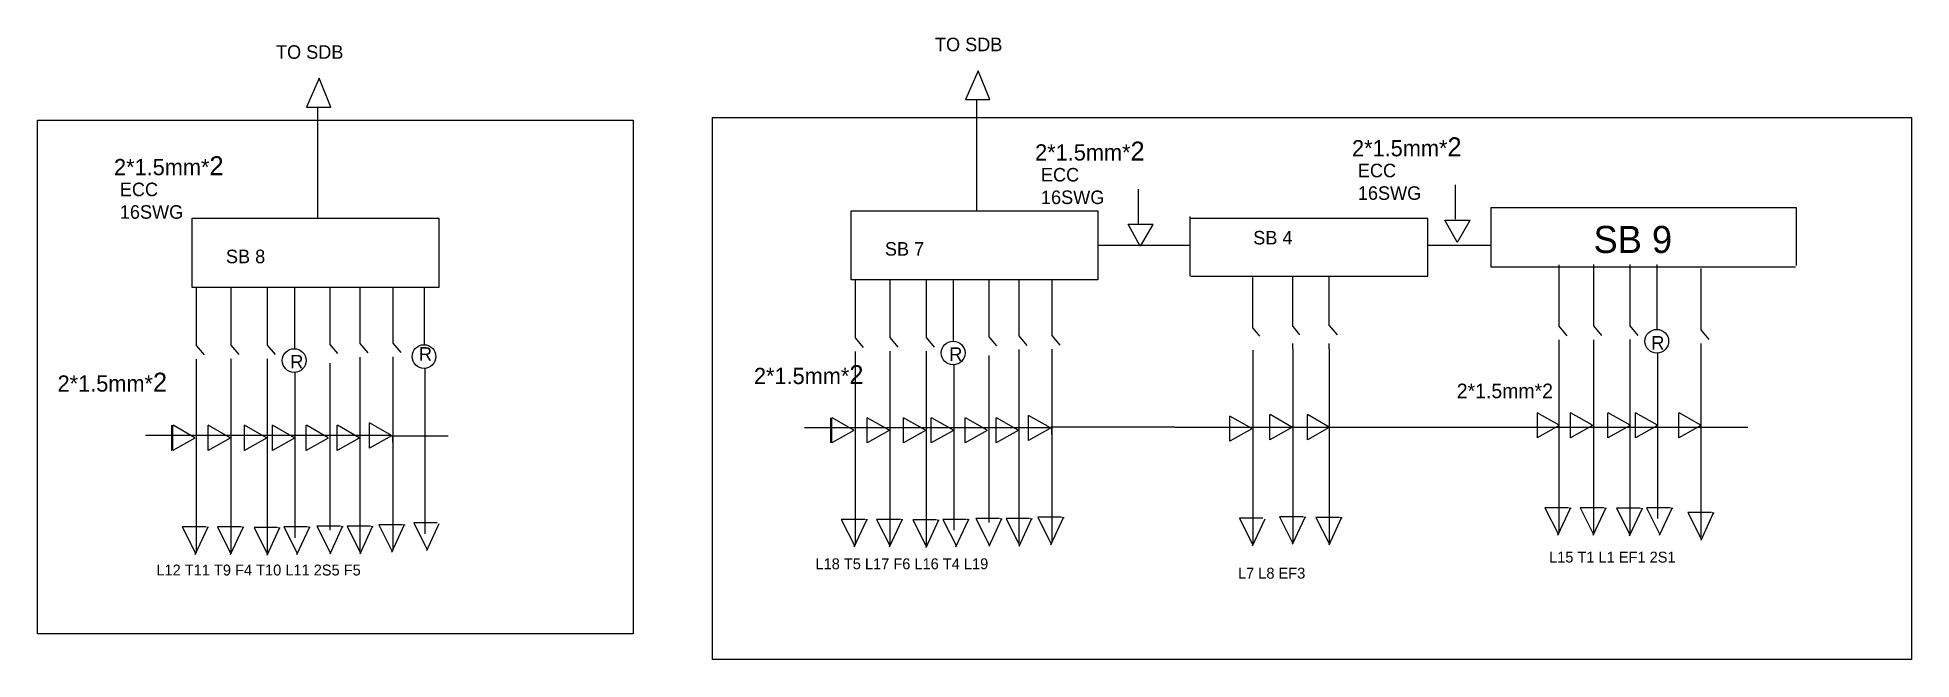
# Model space of a CAD drawing. Header units: feet. Extents: x 2705 to 3746, y 888 to 987.
# Drawn here: x 3067.9 to 3325.6, y 892.7 to 978.3 of the extents above; entities that cross this region are included whole.
import ezdxf

# ---------------------------------------------------------------- set-up
doc = ezdxf.new("R2010")
doc.units = ezdxf.units.FT
doc.header["$MEASUREMENT"] = 0

msp = doc.modelspace()

# ---------------------------------------------------------------- texts
at = {"attachment_point": 1}
for s, insert, char_height, width in [('TO SDB', (3100.74, 977.22), 1.862, 13.5631), ('TO SDB', (3191.34, 978.26), 1.862, 13.5631), ('{\\H3x;2*1.5mm*\\H1.167x;2}', (3205.11, 963.97), 0.7448, 17.9596), ('{\\H3x;2*1.5mm*\\H1.167x;2}', (3248.68, 964.55), 0.7448, 17.9596), ('{\\H3x;2*1.5mm*\\H1.167x;2}', (3078.47, 961.95), 0.7448, 17.9596), ('ECC \\P16SWG', (3205.91, 960.34), 1.862, 3.9945), ('ECC \\P16SWG', (3249.48, 960.92), 1.862, 3.9945), ('ECC \\P16SWG', (3079.27, 958.32), 1.862, 3.9945), ('SB 4', (3235.1, 951.68), 1.862, 14.7086), ('SB 9', (3281.89, 952.37), 3.724, 16.3709), ('SB 8', (3093.86, 949.1), 1.862, 16.4451), ('SB 7', (3184.46, 950.14), 1.862, 16.4451), ('R', (3120.4, 935.69), 1.86, 1.3949), ('R', (3193.31, 935.66), 1.86, 1.3949), ('R', (3289.83, 937.22), 1.86, 1.3949), ('R', (3102.71, 934.62), 1.86, 1.3949), ('{\\H3x;2*1.5mm*\\H1.167x;2}', (3166.45, 933.22), 0.7448, 17.9596), ('{\\H3x;2*1.5mm*\\H1.167x;2}', (3070.71, 932.18), 0.7448, 17.9596), ('2*1.5mm*2', (3263.08, 930.67), 2, 17.9596), ('L15 T1 L1 EF1 2S1', (3275.77, 907.56), 1.5, 26.7129), ('  L12 T11 T9 F4 T10 L11 2S5 F5', (3083.18, 905.78), 1.5, 50.5393), ('   L18 T5 L17 F6 L16 T4 L19', (3173.24, 906.64), 1.5, 50.5393), ('L7 L8 EF3', (3233, 905.35), 1.5, 27.2466)]:
    msp.add_mtext(s, dxfattribs=dict(at, insert=insert, char_height=char_height, width=width))

# ---------------------------------------------------------------- linework, layer by layer
for p, q in [((3106.68, 972.68), (3104.93, 968.7)), ((3108.29, 968.7), (3106.68, 972.68)), ((3197.28, 973.72), (3195.53, 969.74)), ((3198.89, 969.74), (3197.28, 973.72)), ((3195.53, 969.74), (3198.89, 969.74)), ((3197.11, 954.46), (3197.11, 969.79)), ((3104.93, 968.7), (3108.29, 968.7)), ((3106.5, 953.42), (3106.5, 968.74)), ((3219.32, 952.72), (3219.32, 957.44)), ((3262.9, 953.3), (3262.9, 958.02)), ((3259.11, 953.37), (3226.4, 953.37)), ((3226.43, 946.52), (3226.43, 953.68)), ((3259.11, 945.46), (3259.11, 953.37)), ((3267.76, 954.92), (3309.76, 954.92)), ((3267.76, 954.92), (3267.76, 946.7)), ((3309.76, 954.92), (3309.76, 946.94)), ((3219.57, 949.57), (3217.88, 952.59)), ((3217.88, 952.59), (3221.34, 952.59)), ((3219.62, 949.57), (3221.34, 952.57)), ((3263.15, 950.15), (3261.45, 953.17)), ((3261.45, 953.17), (3264.91, 953.17)), ((3263.19, 950.15), (3264.91, 953.15)), ((3213.67, 949.7), (3226.41, 949.7)), ((3226.41, 949.7), (3226.43, 949.7)), ((3259.11, 949.7), (3267.76, 949.7)), ((3226.43, 945.45), (3226.43, 946.94)), ((3309.64, 946.7), (3267.76, 946.7)), ((3277.12, 947.02), (3277.12, 938.58)), ((3281.87, 947.06), (3281.87, 938.62)), ((3286.88, 947.07), (3286.88, 938.62)), ((3290.65, 938.19), (3290.65, 947.06)), ((3296.64, 946.52), (3296.64, 938.07)), ((3089.78, 943.89), (3089.78, 935.93)), ((3094.53, 943.89), (3094.53, 935.97)), ((3099.53, 943.89), (3099.53, 935.98)), ((3103.31, 935.54), (3103.31, 943.89)), ((3108.14, 943.89), (3108.14, 936.06)), ((3112.28, 943.89), (3112.28, 936.2)), ((3116.8, 943.89), (3116.8, 936.25)), ((3121.16, 936.1), (3121.16, 943.89)), ((3180.38, 944.94), (3180.38, 936.97)), ((3185.13, 944.94), (3185.13, 937.01)), ((3190.14, 944.94), (3190.14, 937.02)), ((3193.91, 936.59), (3193.91, 944.94)), ((3198.75, 944.94), (3198.75, 937.1)), ((3202.88, 944.94), (3202.88, 937.24)), ((3207.4, 944.94), (3207.4, 937.29)), ((3226.5, 945.46), (3259.11, 945.46)), ((3235.03, 938.31), (3235.03, 945.25)), ((3240.54, 938.52), (3240.54, 945.46)), ((3245.55, 938.68), (3245.55, 945.46)), ((3235.03, 938.31), (3235.97, 937.19)), ((3240.54, 938.52), (3241.48, 937.39)), ((3245.54, 938.69), (3246.64, 937.38)), ((3277.12, 938.58), (3278.21, 937.26)), ((3281.87, 938.62), (3282.96, 937.31)), ((3286.88, 938.62), (3287.97, 937.31)), ((3296.64, 938.07), (3297.73, 936.76)), ((3089.78, 935.93), (3090.87, 934.62)), ((3094.53, 935.97), (3095.62, 934.66)), ((3099.53, 935.98), (3100.63, 934.66)), ((3108.14, 936.06), (3109.19, 934.81)), ((3112.28, 936.2), (3113.37, 934.89)), ((3116.8, 936.25), (3117.89, 934.94)), ((3180.38, 936.97), (3181.47, 935.66)), ((3185.13, 937.01), (3186.22, 935.7)), ((3190.14, 937.02), (3191.23, 935.71)), ((3198.75, 937.1), (3199.79, 935.86)), ((3202.88, 937.24), (3203.97, 935.93)), ((3202.88, 935.35), (3202.88, 908.77)), ((3207.4, 937.29), (3208.49, 935.98)), ((3207.4, 935.4), (3207.4, 908.82)), ((3240.54, 935.5), (3240.54, 936.21)), ((3240.54, 935.48), (3240.54, 908.9)), ((3245.54, 935.48), (3245.54, 908.91)), ((3245.55, 935.46), (3245.55, 936.21)), ((3277.12, 936.68), (3277.12, 910.1)), ((3281.87, 936.72), (3281.87, 910.15)), ((3286.88, 936.73), (3286.88, 910.15)), ((3296.64, 936.18), (3296.64, 909.6)), ((3089.78, 934.04), (3089.78, 907.46)), ((3094.53, 934.08), (3094.53, 907.5)), ((3099.53, 934.08), (3099.53, 907.5)), ((3108.14, 933.51), (3108.14, 910.53)), ((3112.28, 934.31), (3112.28, 907.73)), ((3116.8, 934.36), (3116.8, 907.78)), ((3121.23, 922.68), (3121.23, 932.78)), ((3180.38, 935.08), (3180.38, 908.5)), ((3185.13, 935.12), (3185.13, 908.54)), ((3190.14, 935.12), (3190.14, 908.55)), ((3193.98, 923.17), (3193.98, 933.27)), ((3198.75, 934.55), (3198.75, 911.57)), ((3235.03, 935.28), (3235.03, 908.7)), ((3290.72, 924.78), (3290.72, 934.87)), ((3103.38, 922.13), (3103.38, 932.23)), ((3113.59, 921.79), (3113.59, 925.26)), ((3116.61, 923.54), (3113.61, 925.26)), ((3177.03, 922.53), (3177.03, 925.99)), ((3177.17, 922.52), (3177.17, 925.98)), ((3180.19, 924.26), (3177.19, 925.98)), ((3182, 922.52), (3182, 925.98)), ((3185.03, 924.26), (3182.03, 925.98)), ((3187, 922.52), (3187, 925.98)), ((3190.02, 924.26), (3187.02, 925.98)), ((3190.84, 922.52), (3190.84, 925.98)), ((3193.87, 924.26), (3190.87, 925.98)), ((3195.51, 922.52), (3195.51, 925.98)), ((3198.54, 924.26), (3195.54, 925.98)), ((3199.77, 922.52), (3199.77, 925.98)), ((3202.79, 924.26), (3199.79, 925.98)), ((3204.19, 922.84), (3204.19, 926.3)), ((3207.21, 924.58), (3204.21, 926.3)), ((3231.87, 922.76), (3231.87, 926.22)), ((3234.9, 924.5), (3231.9, 926.22)), ((3237.38, 922.96), (3237.38, 926.42)), ((3240.41, 924.7), (3237.41, 926.42)), ((3242.54, 922.96), (3242.54, 926.42)), ((3245.56, 924.7), (3242.56, 926.42)), ((3274.15, 926.67), (3274.13, 923.21)), ((3277.15, 924.95), (3274.15, 926.67)), ((3278.71, 923.21), (3278.71, 926.67)), ((3281.74, 924.95), (3278.74, 926.67)), ((3283.87, 923.21), (3283.87, 926.67)), ((3286.9, 924.95), (3283.9, 926.67)), ((3287.64, 923.21), (3287.64, 926.67)), ((3290.66, 924.95), (3287.66, 926.67)), ((3293.62, 923.21), (3293.62, 926.67)), ((3296.64, 924.95), (3293.64, 926.67)), ((3116.61, 923.54), (3082.79, 923.54)), ((3086.43, 921.49), (3086.43, 924.95)), ((3086.57, 921.48), (3086.57, 924.94)), ((3089.59, 923.17), (3086.57, 921.48)), ((3089.59, 923.22), (3086.59, 924.94)), ((3091.4, 921.48), (3091.4, 924.94)), ((3094.42, 923.17), (3091.4, 921.48)), ((3094.42, 923.22), (3091.42, 924.94)), ((3096.39, 921.48), (3096.39, 924.94)), ((3099.42, 923.17), (3096.39, 921.48)), ((3099.42, 923.22), (3096.42, 924.94)), ((3100.24, 921.48), (3100.24, 924.94)), ((3103.27, 923.17), (3100.24, 921.48)), ((3103.27, 923.22), (3100.27, 924.94)), ((3104.91, 921.48), (3104.91, 924.94)), ((3107.93, 923.17), (3104.91, 921.48)), ((3107.93, 923.22), (3104.93, 924.94)), ((3109.17, 921.48), (3109.17, 924.94)), ((3112.19, 923.17), (3109.17, 921.48)), ((3112.19, 923.22), (3109.19, 924.94)), ((3116.61, 923.49), (3113.59, 921.79)), ((3116.61, 923.49), (3124.41, 923.49)), ((3116.81, 922.63), (3116.81, 923.53)), ((3121.23, 910.01), (3121.23, 922.75)), ((3207.21, 924.58), (3173.39, 924.58)), ((3180.19, 924.21), (3177.17, 922.52)), ((3185.03, 924.21), (3182, 922.52)), ((3190.02, 924.21), (3187, 922.52)), ((3193.87, 924.21), (3190.84, 922.52)), ((3193.98, 910.5), (3193.98, 923.24)), ((3198.54, 924.21), (3195.51, 922.52)), ((3202.79, 924.21), (3199.77, 922.52)), ((3207.21, 924.53), (3204.19, 922.84)), ((3224.34, 924.7), (3207.29, 924.7)), ((3207.41, 923.67), (3207.41, 924.57)), ((3224.34, 924.7), (3259.51, 924.7)), ((3234.9, 924.45), (3231.87, 922.76)), ((3240.41, 924.66), (3237.38, 922.96)), ((3245.56, 924.66), (3242.54, 922.96)), ((3259.51, 924.7), (3259.51, 924.7)), ((3259.51, 924.7), (3303.08, 924.7)), ((3277.15, 924.91), (3274.13, 923.21)), ((3281.74, 924.91), (3278.71, 923.21)), ((3286.9, 924.91), (3283.87, 923.21)), ((3290.66, 924.91), (3287.64, 923.21)), ((3290.72, 912.11), (3290.72, 924.84)), ((3296.64, 924.91), (3293.62, 923.21)), ((3103.38, 909.46), (3103.38, 922.2)), ((3200.22, 912.12), (3196.98, 912.12)), ((3196.98, 912.12), (3198.83, 908.42)), ((3200.31, 912.13), (3200.59, 912.08)), ((3204.35, 912.12), (3201.11, 912.12)), ((3201.11, 912.12), (3202.96, 908.42)), ((3204.44, 912.13), (3204.73, 912.08)), ((3208.71, 912.31), (3205.47, 912.31)), ((3205.47, 912.31), (3207.32, 908.61)), ((3207.27, 908.52), (3208.99, 912.25)), ((3208.8, 912.32), (3209.09, 912.28)), ((3236.44, 912.16), (3233.2, 912.16)), ((3233.2, 912.16), (3235.05, 908.45)), ((3241.95, 912.36), (3238.71, 912.36)), ((3238.71, 912.36), (3240.56, 908.66)), ((3240.51, 908.57), (3242.23, 912.29)), ((3242.04, 912.37), (3242.33, 912.32)), ((3246.97, 912.28), (3243.72, 912.28)), ((3243.72, 912.28), (3245.58, 908.57)), ((3245.52, 908.48), (3247.24, 912.21)), ((3247.06, 912.28), (3247.34, 912.24)), ((3278.44, 913.6), (3275.19, 913.6)), ((3275.19, 913.6), (3277.05, 909.9)), ((3276.99, 909.81), (3278.71, 913.53)), ((3278.53, 913.61), (3278.81, 913.56)), ((3283.29, 913.6), (3280.04, 913.6)), ((3280.04, 913.6), (3281.9, 909.9)), ((3281.84, 909.81), (3283.56, 913.53)), ((3283.38, 913.61), (3283.66, 913.56)), ((3288.3, 913.52), (3285.06, 913.52)), ((3285.06, 913.52), (3286.91, 909.82)), ((3286.85, 909.73), (3288.57, 913.45)), ((3288.39, 913.53), (3288.68, 913.48)), ((3292.41, 913.6), (3289.17, 913.6)), ((3289.17, 913.6), (3291.02, 909.9)), ((3290.96, 909.81), (3292.68, 913.53)), ((3292.5, 913.61), (3292.79, 913.56)), ((3298.11, 912.95), (3294.87, 912.95)), ((3294.87, 912.95), (3296.72, 909.25)), ((3296.66, 909.16), (3298.38, 912.88)), ((3298.2, 912.96), (3298.49, 912.92)), ((3091.09, 910.96), (3087.85, 910.96)), ((3087.85, 910.96), (3089.71, 907.25)), ((3089.65, 907.16), (3091.37, 910.89)), ((3091.19, 910.96), (3091.47, 910.92)), ((3095.94, 910.96), (3092.7, 910.96)), ((3092.7, 910.96), (3094.55, 907.25)), ((3094.5, 907.16), (3096.22, 910.89)), ((3096.03, 910.96), (3096.32, 910.92)), ((3100.96, 910.87), (3097.72, 910.87)), ((3097.72, 910.87), (3099.57, 907.17)), ((3099.51, 907.08), (3101.23, 910.81)), ((3101.05, 910.88), (3101.33, 910.84)), ((3105.07, 910.96), (3101.82, 910.96)), ((3101.82, 910.96), (3103.68, 907.25)), ((3103.62, 907.16), (3105.34, 910.89)), ((3105.16, 910.96), (3105.44, 910.92)), ((3109.62, 911.08), (3106.37, 911.08)), ((3106.37, 911.08), (3108.23, 907.37)), ((3108.17, 907.28), (3109.89, 911.01)), ((3109.71, 911.08), (3109.99, 911.04)), ((3113.75, 911.08), (3110.51, 911.08)), ((3110.51, 911.08), (3112.36, 907.37)), ((3112.3, 907.28), (3114.02, 911.01)), ((3113.84, 911.08), (3114.12, 911.04)), ((3118.11, 911.27), (3114.87, 911.27)), ((3114.87, 911.27), (3116.72, 907.57)), ((3116.66, 907.48), (3118.38, 911.21)), ((3118.2, 911.28), (3118.49, 911.24)), ((3122.92, 911.51), (3119.68, 911.51)), ((3119.68, 911.51), (3121.53, 907.8)), ((3121.47, 907.72), (3123.19, 911.44)), ((3181.7, 912), (3178.45, 912)), ((3178.45, 912), (3180.31, 908.3)), ((3180.25, 908.21), (3181.97, 911.93)), ((3181.79, 912.01), (3182.07, 911.96)), ((3186.55, 912), (3183.3, 912)), ((3183.3, 912), (3185.16, 908.3)), ((3185.1, 908.21), (3186.82, 911.93)), ((3186.64, 912.01), (3186.92, 911.96)), ((3191.56, 911.92), (3188.32, 911.92)), ((3188.32, 911.92), (3190.17, 908.21)), ((3190.11, 908.12), (3191.83, 911.85)), ((3191.65, 911.92), (3191.94, 911.88)), ((3195.67, 912), (3192.43, 912)), ((3192.43, 912), (3194.28, 908.3)), ((3194.22, 908.21), (3195.94, 911.93)), ((3195.76, 912.01), (3196.05, 911.96)), ((3198.77, 908.33), (3200.49, 912.05)), ((3202.9, 908.33), (3204.62, 912.05)), ((3235, 908.36), (3236.72, 912.09))]:
    msp.add_line(p, q)
for points in [[(3067.95, 966.92), (3149.86, 966.92), (3149.86, 896.24), (3067.95, 896.24)], [(3160.75, 967.27), (3325.6, 967.27), (3325.6, 892.72), (3160.75, 892.72)], [(3089.22, 953.42), (3123.15, 953.42), (3123.15, 943.89), (3089.22, 943.89)], [(3179.82, 954.46), (3213.75, 954.46), (3213.75, 944.94), (3179.82, 944.94)]]:
    msp.add_lwpolyline(points, close=True)
for centre in [(3290.58, 936.5), (3103.24, 933.85), (3121.09, 934.4), (3193.84, 934.89)]:
    msp.add_circle(centre, 1.63)

msp.set_redraw_order([(e.dxf.handle, doc.entitydb.next_handle()) for e in msp.query("TEXT MTEXT ATTDEF DIMENSION ARC_DIMENSION")])  # texts and dimensions are drawn at this point

doc.saveas('drawing.dxf')
